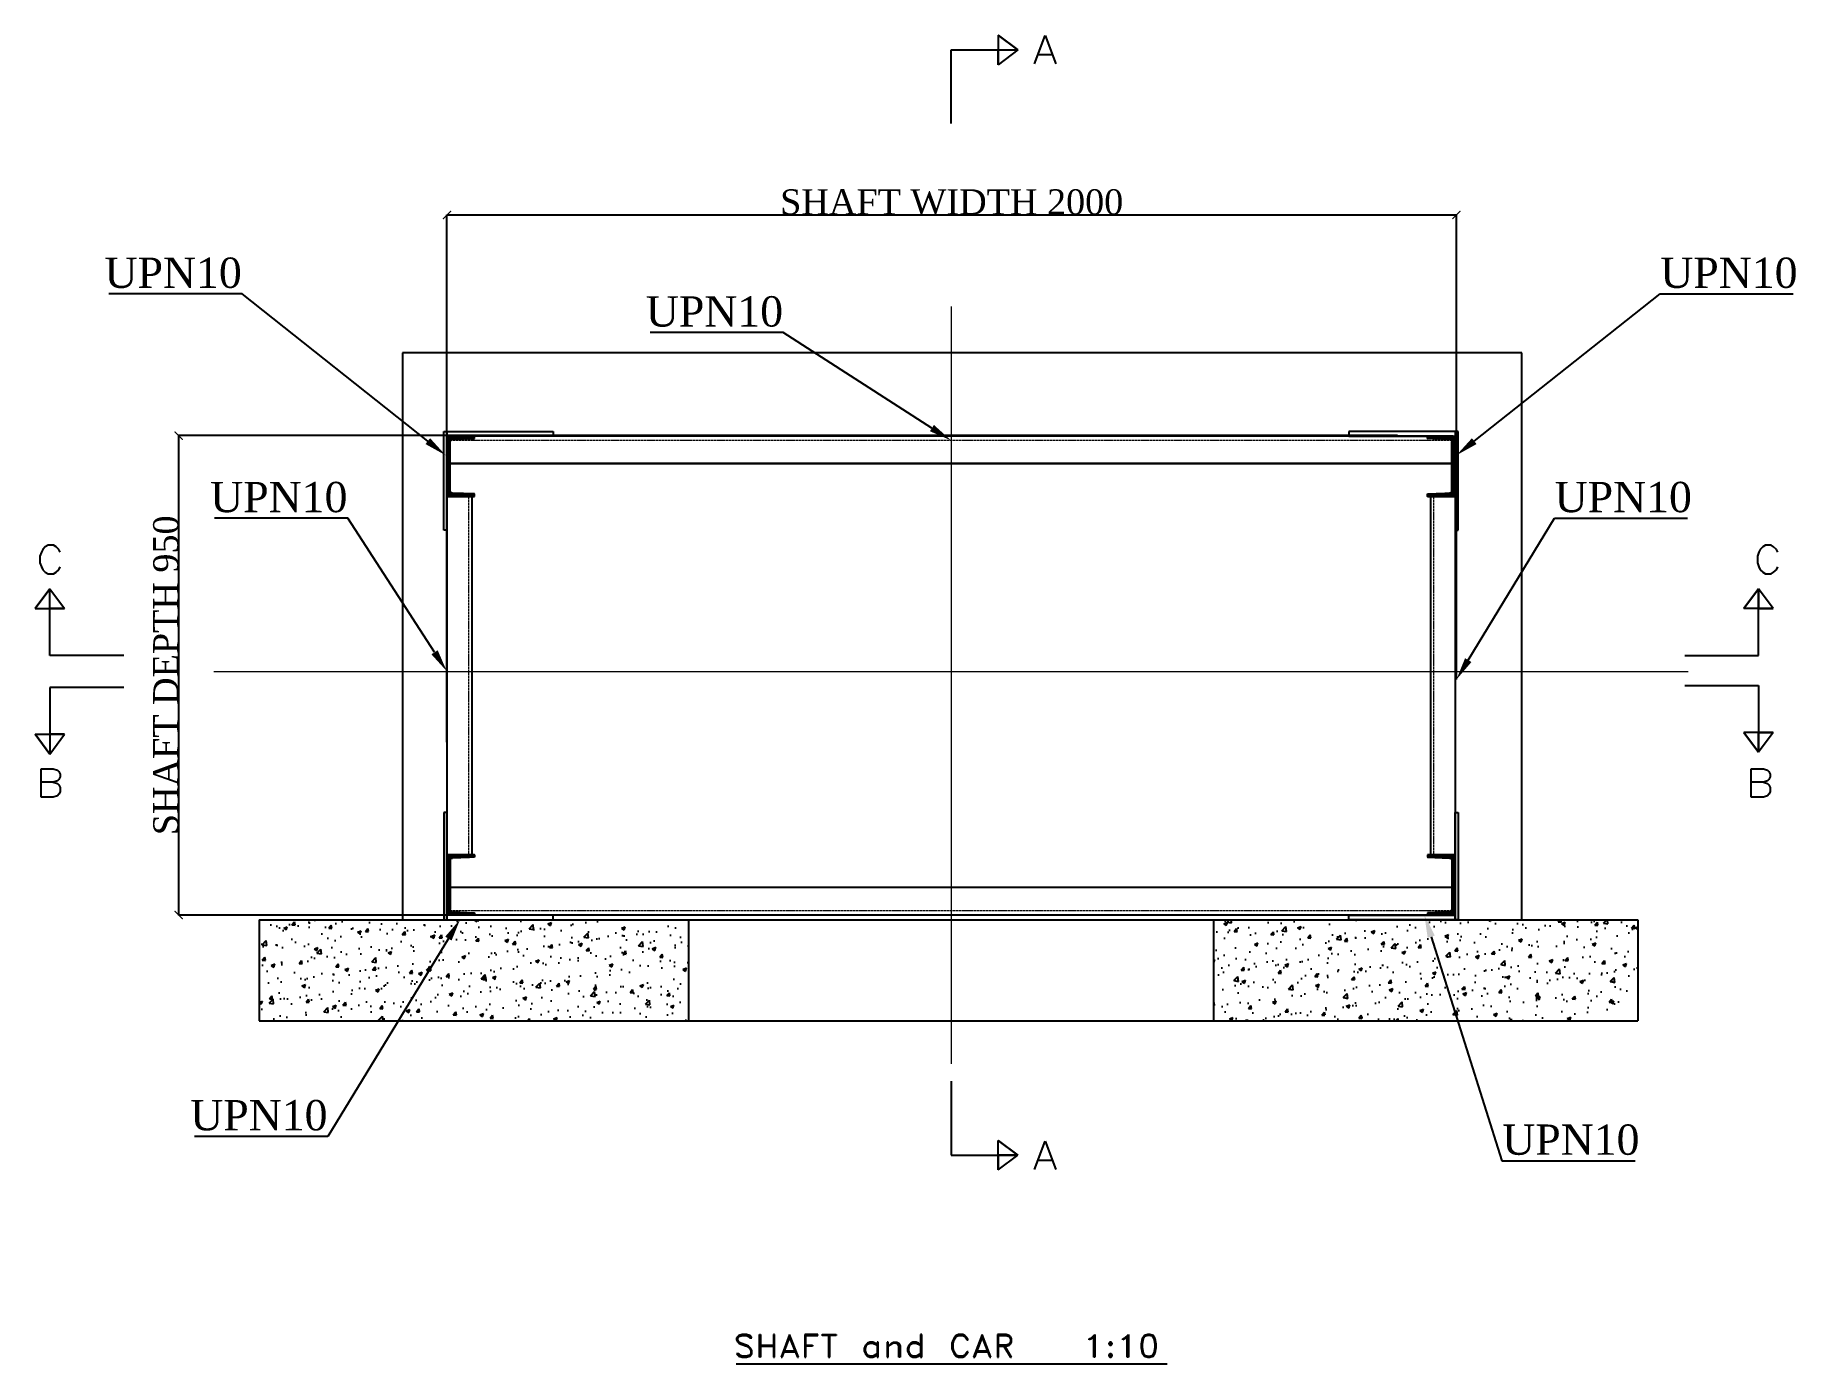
# Model space of a CAD drawing. Header units: millimetres. Extents: x -23396 to 106750, y 116 to 66281.
# Drawn here: x -23396 to -5957, y 39594 to 52757 of the extents above; entities that cross this region are included whole.
import ezdxf
from ezdxf import colors
from ezdxf.entities.mleader import LeaderData, LeaderLine
from ezdxf.math import Vec2, Vec3

# ---------------------------------------------------------------- set-up
doc = ezdxf.new("R2010")
doc.units = ezdxf.units.MM
doc.linetypes.add('ACAD_ISO02W100', pattern=[15, 12, -3])
doc.linetypes.add('CENTER', pattern=[50.8, 31.75, -6.35, 6.35, -6.35])
doc.layers.add('CL', color=2, linetype='CENTER', lineweight=0)
doc.layers.add('DL', color=8, linetype='ACAD_ISO02W100', lineweight=0)
doc.styles.add('Century Gothic$001H0', font='cent.shx')
doc.styles.add('nassar2', font='cent.shx', dxfattribs={"height": 60})
doc.dimstyles.new('Copy of ISO-25', dxfattribs={"dimtxt": 250, "dimasz": 80, "dimexe": 1.25, "dimexo": 0.625, "dimtad": 1, "dimtxsty": 'Century Gothic$001H0', "dimblk": 'ARCHTICK', "dimcen": 2.5, "dimadec": 0, "dimazin": 0, "dimtfac": 1, "dimtmove": 0, "dimatfit": 3, "dimfxl": 1, "dimarcsym": 0})
pattern_1 = [(135, (-1052851.8725, 398104.11566), (-0.44194173824, -0.44194173824), [])]
pattern_2 = [(315, (1024679.67486, -305279.43297), (0.44194173824, 0.44194173824), [])]
pattern_3 = [(50, (-25653.4, 0), (364.3693, -31.8782), [38.1, -419.1]), (355, (-25653.4, 0), (-70.4868, 382.1137), [30.48, -335.2812]), (100.45144, (-25623.02, -2.66), (293.8825, 350.2355), [32.38, -356.1805]), (46.1842, (-25653.4, 101.6), (542.158, -84.0847), [57.15, -628.65]), (96.6356, (-25608.2, 94.6), (474.808, 494.852), [48.57, -534.271]), (351.1842, (-25653.4, 101.6), (474.808, 494.852), [45.72, -502.9195]), (21, (-25602.6, 76.2), (303.2288, -204.5304), [38.1, -419.1]), (326, (-25602.6, 76.2), (123.604, 368.376), [30.48, -335.28]), (71.45144, (-25577.32, 59.16), (426.8328, 163.8455), [32.38, -356.18]), (37.5, (-25653.39, 0), (6.1772, 169.11008), [0, -331.216, 0, -340.36, 0, -336.55]), (7.5, (-25653.39, 0), (133.6393, 200.36115), [0, -194.056, 0, -323.596, 0, -128.27]), (327.5, (-25766.67, 0), (271.1812, -11.4575), [0, -127, 0, -396.24, 0, -525.78]), (317.5, (-25817.47, 0), (296.2584, 50.853), [0, -165.1, 0, -263.144, 0, -373.38])]

msp = doc.modelspace()

# ---------------------------------------------------------------- blocks, each defined once
blk = doc.blocks.new('_ArchTick')
at = {"color": 0, "linetype": 'ByBlock', "const_width": 0.15}
blk.add_lwpolyline([(-0.5, -0.5), (0.5, 0.5)], dxfattribs=at)
blk = doc.blocks.new('*D64')
at = {"color": 0, "lineweight": -2, "transparency": 16777216}
for p, q in [((-9901, 48790), (-21977, 48790)), ((-21975, 44040), (-21975, 48790)), ((-9857, 44040), (-21977, 44040))]:
    blk.add_line(p, q, dxfattribs=at)
at = {"layer": 'Defpoints', "color": 0, "transparency": 16777216}
for p in [(-21975, 48790), (-9900, 48790), (-9856, 44040)]:
    blk.add_point(p, dxfattribs=at)
at = {"color": 0, "lineweight": -2, "transparency": 16777216, "xscale": 80, "yscale": 80, "zscale": 80}
for p, rotation in [((-21975, 48790), 90), ((-21975, 44040), 270)]:
    blk.add_blockref('_ArchTick', p, dxfattribs=dict(at, rotation=rotation))
at = {"color": 0, "transparency": 16777216, "insert": (-22101, 46415), "char_height": 250, "attachment_point": 5, "rotation": 90, "style": 'Century Gothic$001H0'}
blk.add_mtext('SHAFT DEPTH 950', dxfattribs=at)
blk = doc.blocks.new('*D65')
at = {"color": 0, "lineweight": -2, "transparency": 16777216}
for p, q in [((-19318, 45751), (-19318, 50977)), ((-19318, 50976), (-9318, 50976)), ((-9318, 46374), (-9318, 50977))]:
    blk.add_line(p, q, dxfattribs=at)
at = {"layer": 'Defpoints', "color": 0, "transparency": 16777216}
for p in [(-9318, 50976), (-9318, 46373), (-19318, 45751)]:
    blk.add_point(p, dxfattribs=at)
at = {"color": 0, "lineweight": -2, "transparency": 16777216, "xscale": 80, "yscale": 80, "zscale": 80, "rotation": 180}
blk.add_blockref('_ArchTick', (-19318, 50976), dxfattribs=at)
at = {"color": 0, "lineweight": -2, "transparency": 16777216, "xscale": 80, "yscale": 80, "zscale": 80}
blk.add_blockref('_ArchTick', (-9318, 50976), dxfattribs=at)
at = {"color": 0, "transparency": 16777216, "insert": (-14318, 51102), "char_height": 250, "attachment_point": 5, "style": 'Century Gothic$001H0'}
blk.add_mtext('SHAFT WIDTH 2000', dxfattribs=at)

# ---------------------------------------------------------------- dimensions: what is measured, and where the dimension line sits
dim = msp.add_linear_dim(base=(-9318.474, 50976.212), p1=(-19318.479, 45750.731), p2=(-9318.474, 46373.166), text='SHAFT WIDTH 2000', dimstyle='Copy of ISO-25')
dim.commit()
dim.dimension.update_dxf_attribs({"geometry": '*D65', "text_midpoint": (-14318.476, 51101.837)})
dim = msp.add_linear_dim(base=(-21975.315, 48789.741), p1=(-9856.363, 44039.741), p2=(-9900.05, 48789.741), angle=90, text='SHAFT DEPTH 950', dimstyle='Copy of ISO-25')
dim.commit()
dim.dimension.update_dxf_attribs({"geometry": '*D64', "text_midpoint": (-22100.94, 46414.741)})

# ---------------------------------------------------------------- hatches: boundary and pattern name
at = {"linetype": 'Continuous'}
h = msp.add_hatch(dxfattribs=at)
h.set_pattern_fill('ANSI31', color=4, scale=5, angle=90)
h.set_pattern_definition(pattern_1)
h.paths.add_polyline_path([(-19045.429, 48188.056), (-19045.429, 48211.341), (-19261.329, 48219.736), (-19265.579, 48219.736), (-19269.779, 48221.891), (-19274.029, 48224.021), (-19278.279, 48226.156), (-19280.379, 48228.221), (-19282.529, 48232.491), (-19284.579, 48236.686), (-19286.729, 48240.976), (-19286.729, 48245.171), (-19286.729, 48729.891), (-19286.729, 48734.086), (-19284.579, 48738.376), (-19282.529, 48742.571), (-19280.379, 48746.841), (-19278.279, 48748.906), (-19274.029, 48751.041), (-19269.779, 48753.171), (-19261.329, 48753.191), (-19045.429, 48761.656), (-19045.429, 48784.941), (-19318.479, 48784.941), (-19318.479, 48196.456), (-19316.379, 48194.391), (-19316.379, 48192.256), (-19314.229, 48190.121), (-19312.179, 48188.056)])
h = msp.add_hatch(dxfattribs=at)
h.set_pattern_fill('ANSI31', color=4, scale=5, angle=90)
h.set_pattern_definition(pattern_1)
h.paths.add_polyline_path([(-9604.304, 48188.056), (-9604.304, 48211.341), (-9388.404, 48219.736), (-9384.154, 48219.736), (-9379.954, 48221.891), (-9375.704, 48224.021), (-9371.454, 48226.156), (-9369.354, 48228.221), (-9367.204, 48232.491), (-9365.154, 48236.686), (-9363.004, 48240.976), (-9363.004, 48245.171), (-9363.004, 48729.891), (-9363.004, 48734.086), (-9365.154, 48738.376), (-9367.204, 48742.571), (-9369.354, 48746.841), (-9371.454, 48748.906), (-9375.704, 48751.041), (-9379.954, 48753.171), (-9388.404, 48753.191), (-9604.304, 48761.656), (-9604.304, 48784.941), (-9331.254, 48784.941), (-9331.254, 48196.456), (-9333.354, 48194.391), (-9333.354, 48192.256), (-9335.504, 48190.121), (-9337.554, 48188.056)])
h = msp.add_hatch(dxfattribs=at)
h.set_pattern_fill('ANSI31', color=4, scale=5, angle=-90)
h.set_pattern_definition(pattern_2)
h.paths.add_polyline_path([(-19045.429, 44636.626), (-19045.429, 44613.341), (-19261.329, 44604.946), (-19265.579, 44604.946), (-19269.779, 44602.791), (-19274.029, 44600.661), (-19278.279, 44598.526), (-19280.379, 44596.461), (-19282.529, 44592.191), (-19284.579, 44587.996), (-19286.729, 44583.706), (-19286.729, 44579.511), (-19286.729, 44094.791), (-19286.729, 44090.596), (-19284.579, 44086.306), (-19282.529, 44082.111), (-19280.379, 44077.841), (-19278.279, 44075.776), (-19274.029, 44073.641), (-19269.779, 44071.511), (-19261.329, 44071.491), (-19045.429, 44063.026), (-19045.429, 44039.741), (-19318.479, 44039.741), (-19318.479, 44628.226), (-19316.379, 44630.291), (-19316.379, 44632.426), (-19314.229, 44634.561), (-19312.179, 44636.626)])
h = msp.add_hatch(dxfattribs=at)
h.set_pattern_fill('ANSI31', color=4, scale=5, angle=-90)
h.set_pattern_definition(pattern_2)
h.paths.add_polyline_path([(-9604.304, 44636.626), (-9604.304, 44613.341), (-9388.404, 44604.946), (-9384.154, 44604.946), (-9379.954, 44602.791), (-9375.704, 44600.661), (-9371.454, 44598.526), (-9369.354, 44596.461), (-9367.204, 44592.191), (-9365.154, 44587.996), (-9363.004, 44583.706), (-9363.004, 44579.511), (-9363.004, 44094.791), (-9363.004, 44090.596), (-9365.154, 44086.306), (-9367.204, 44082.111), (-9369.354, 44077.841), (-9371.454, 44075.776), (-9375.704, 44073.641), (-9379.954, 44071.511), (-9388.404, 44071.491), (-9604.304, 44063.026), (-9604.304, 44039.741), (-9331.254, 44039.741), (-9331.254, 44628.226), (-9333.354, 44630.291), (-9333.354, 44632.426), (-9335.504, 44634.561), (-9337.554, 44636.626)])
h = msp.add_hatch()
h.set_pattern_fill('AR-CONC', color=4, scale=2)
h.set_pattern_definition(pattern_3)
h.paths.add_polyline_path([(-21179.467, 43993.141), (-21179.467, 42993.141), (-16924.866, 42993.141), (-16924.866, 43993.141)])
h = msp.add_hatch()
h.set_pattern_fill('AR-CONC', color=4, scale=2)
h.set_pattern_definition(pattern_3)
h.paths.add_polyline_path([(-7522.86, 42993.141), (-7522.86, 43993.141), (-11724.866, 43993.141), (-11724.866, 42993.141)])

# ---------------------------------------------------------------- linework, layer by layer
at = {"color": 0}
for p, q in [((-13859.216, 52756.66), (-13859.216, 52610.56)), ((-13662.366, 52610.56), (-13859.216, 52756.66)), ((-13859.216, 52756.66), (-13859.216, 52610.56)), ((-13662.366, 52610.56), (-13859.216, 52756.66)), ((-13859.216, 52756.66), (-13859.216, 52464.51)), ((-13859.216, 52756.66), (-13662.366, 52610.56)), ((-13499.416, 52473.01), (-13393.566, 52752.41)), ((-13393.566, 52752.41), (-13287.766, 52473.01)), ((-14324.866, 51880.31), (-14324.866, 52610.56)), ((-14324.866, 52610.56), (-13662.366, 52610.56)), ((-13859.216, 52610.56), (-13662.366, 52610.56)), ((-13662.366, 52610.56), (-13859.216, 52464.51)), ((-13859.216, 52610.56), (-13662.366, 52610.56)), ((-13662.366, 52610.56), (-13859.216, 52464.51)), ((-13859.216, 52464.51), (-13859.216, 52610.56)), ((-13662.366, 52610.56), (-13859.216, 52464.51)), ((-13859.216, 52610.56), (-13662.366, 52610.56)), ((-13859.216, 52610.56), (-13662.366, 52610.56)), ((-13662.366, 52610.56), (-13859.216, 52464.51)), ((-13859.216, 52610.56), (-13662.366, 52610.56)), ((-13859.216, 52610.56), (-13662.366, 52610.56)), ((-13662.366, 52610.56), (-13859.216, 52464.51)), ((-13859.216, 52464.51), (-13859.216, 52610.56)), ((-13662.366, 52610.56), (-13859.216, 52464.51)), ((-13459.166, 52566.16), (-13327.916, 52566.16)), ((-19756.629, 49610.481), (-19756.629, 43993.141)), ((-8670.774, 49610.481), (-19756.629, 49610.481)), ((-8670.774, 43993.141), (-8670.774, 49610.481)), ((-19348.109, 48831.541), (-18266.564, 48831.541)), ((-19348.109, 47852.704), (-19348.109, 48831.541)), ((-19318.479, 48831.541), (-19318.479, 48218.941)), ((-18266.564, 48831.541), (-18266.564, 48784.941)), ((-9301.624, 48831.541), (-10383.169, 48831.541)), ((-10383.169, 48831.541), (-10383.169, 48784.941)), ((-9331.254, 48831.541), (-9331.254, 48218.941)), ((-9301.624, 47852.704), (-9301.624, 48831.541)), ((-19045.429, 48784.941), (-19318.479, 48784.941)), ((-19045.429, 48784.941), (-19318.479, 48784.941)), ((-19318.479, 48761.656), (-19318.479, 48784.941)), ((-19045.429, 48784.941), (-19318.479, 48784.941)), ((-19318.479, 48784.941), (-19318.479, 48188.056)), ((-19318.479, 48784.941), (-19318.479, 48188.056)), ((-19318.479, 48188.056), (-19318.479, 48784.941)), ((-19318.479, 48784.941), (-19318.479, 48188.056)), ((-18266.564, 48784.941), (-19318.479, 48784.941)), ((-19318.479, 48753.191), (-19318.479, 48761.656)), ((-19318.479, 48753.191), (-19318.479, 43993.141)), ((-19318.479, 48751.056), (-19318.479, 48753.191)), ((-19318.479, 48748.901), (-19318.479, 48751.056)), ((-19318.479, 48744.706), (-19318.479, 48748.901)), ((-19318.479, 48740.506), (-19318.479, 48744.706)), ((-19318.479, 48738.371), (-19318.479, 48740.506)), ((-19318.479, 48734.106), (-19318.479, 48738.371)), ((-19318.479, 48729.891), (-19318.479, 48734.106)), ((-19318.479, 48245.171), (-19318.479, 48729.891)), ((-9352.374, 48784.941), (-19288.864, 48784.941)), ((-19284.579, 48738.376), (-19286.729, 48734.086)), ((-19284.579, 48738.376), (-19286.729, 48734.086)), ((-19286.729, 48734.086), (-19286.729, 48729.891)), ((-19286.729, 48734.086), (-19286.729, 48729.891)), ((-19286.729, 48245.171), (-19286.729, 48729.891)), ((-19286.729, 48245.171), (-19286.729, 48729.891)), ((-19286.729, 48245.171), (-19286.729, 48729.891)), ((-19282.529, 48742.571), (-19284.579, 48738.376)), ((-19282.529, 48742.571), (-19284.579, 48738.376)), ((-19280.379, 48746.841), (-19282.529, 48742.571)), ((-19280.379, 48746.841), (-19282.529, 48742.571)), ((-19278.279, 48748.906), (-19280.379, 48746.841)), ((-19278.279, 48748.906), (-19280.379, 48746.841)), ((-19274.029, 48751.041), (-19278.279, 48748.906)), ((-19274.029, 48751.041), (-19278.279, 48748.906)), ((-19269.779, 48753.171), (-19274.029, 48751.041)), ((-19269.779, 48753.171), (-19274.029, 48751.041)), ((-19261.329, 48753.191), (-19269.779, 48753.171)), ((-19261.329, 48753.191), (-19045.429, 48761.656)), ((-19261.329, 48753.191), (-19045.429, 48761.656)), ((-19261.329, 48753.191), (-19045.429, 48761.656)), ((-19045.429, 48761.656), (-19045.429, 48784.941)), ((-19045.429, 48761.656), (-19045.429, 48784.941)), ((-19045.429, 48761.656), (-19045.429, 48784.941)), ((-10383.169, 48784.941), (-9331.254, 48784.941)), ((-9604.304, 48784.941), (-9331.254, 48784.941)), ((-9604.304, 48761.656), (-9604.304, 48784.941)), ((-9604.304, 48784.941), (-9331.254, 48784.941)), ((-9604.304, 48761.656), (-9604.304, 48784.941)), ((-9604.304, 48784.941), (-9331.254, 48784.941)), ((-9604.304, 48761.656), (-9604.304, 48784.941)), ((-9388.404, 48753.191), (-9604.304, 48761.656)), ((-9388.404, 48753.191), (-9604.304, 48761.656)), ((-9388.404, 48753.191), (-9604.304, 48761.656)), ((-9388.404, 48753.191), (-9379.954, 48753.171)), ((-9379.954, 48753.171), (-9375.704, 48751.041)), ((-9379.954, 48753.171), (-9375.704, 48751.041)), ((-9375.704, 48751.041), (-9371.454, 48748.906)), ((-9375.704, 48751.041), (-9371.454, 48748.906)), ((-9371.454, 48748.906), (-9369.354, 48746.841)), ((-9371.454, 48748.906), (-9369.354, 48746.841)), ((-9369.354, 48746.841), (-9367.204, 48742.571)), ((-9369.354, 48746.841), (-9367.204, 48742.571)), ((-9367.204, 48742.571), (-9365.154, 48738.376)), ((-9367.204, 48742.571), (-9365.154, 48738.376)), ((-9365.154, 48738.376), (-9363.004, 48734.086)), ((-9365.154, 48738.376), (-9363.004, 48734.086)), ((-9363.004, 48734.086), (-9363.004, 48729.891)), ((-9363.004, 48734.086), (-9363.004, 48729.891)), ((-9363.004, 48245.171), (-9363.004, 48729.891)), ((-9363.004, 48245.171), (-9363.004, 48729.891)), ((-9363.004, 48245.171), (-9363.004, 48729.891)), ((-9331.254, 48761.656), (-9331.254, 48784.941)), ((-9331.254, 48784.941), (-9331.254, 48188.056)), ((-9331.254, 48784.941), (-9331.254, 48188.056)), ((-9331.254, 48188.056), (-9331.254, 48784.941)), ((-9331.254, 48784.941), (-9331.254, 48188.056)), ((-9331.254, 48753.191), (-9331.254, 48761.656)), ((-9331.254, 48753.191), (-9331.254, 43993.141)), ((-9331.254, 48751.056), (-9331.254, 48753.191)), ((-9331.254, 48748.901), (-9331.254, 48751.056)), ((-9331.254, 48744.706), (-9331.254, 48748.901)), ((-9331.254, 48740.506), (-9331.254, 48744.706)), ((-9331.254, 48738.371), (-9331.254, 48740.506)), ((-9331.254, 48734.106), (-9331.254, 48738.371)), ((-9331.254, 48729.891), (-9331.254, 48734.106)), ((-9331.254, 48245.171), (-9331.254, 48729.891)), ((-19286.729, 48511.891), (-9356.669, 48511.891)), ((-9363.004, 48511.891), (-19286.729, 48511.891)), ((-19318.479, 48240.976), (-19318.479, 48245.171)), ((-19318.479, 48236.686), (-19318.479, 48240.976)), ((-19318.479, 48232.491), (-19318.479, 48236.686)), ((-19318.479, 48188.056), (-19318.479, 48234.656)), ((-19318.479, 48228.221), (-19318.479, 48232.491)), ((-19318.479, 48226.156), (-19318.479, 48228.221)), ((-19318.479, 48224.021), (-19318.479, 48226.156)), ((-19318.479, 48221.891), (-19318.479, 48224.021)), ((-19318.479, 48219.736), (-19318.479, 48221.891)), ((-19318.479, 48211.341), (-19318.479, 48219.736)), ((-19318.479, 48196.456), (-19318.479, 48211.341)), ((-19316.379, 48194.391), (-19318.479, 48196.456)), ((-19318.479, 48188.056), (-19045.429, 48188.056)), ((-19316.379, 48192.256), (-19316.379, 48194.391)), ((-19316.379, 48192.256), (-19316.379, 48194.391)), ((-19314.229, 48190.121), (-19316.379, 48192.256)), ((-19314.229, 48190.121), (-19316.379, 48192.256)), ((-19312.179, 48188.056), (-19314.229, 48190.121)), ((-19312.179, 48188.056), (-19314.229, 48190.121)), ((-19045.429, 48188.056), (-19312.179, 48188.056)), ((-19045.429, 48188.056), (-19312.179, 48188.056)), ((-19312.179, 48188.056), (-19045.429, 48188.056)), ((-19312.179, 48188.056), (-19045.429, 48188.056)), ((-19045.429, 48188.056), (-19312.179, 48188.056)), ((-19045.429, 48188.056), (-19312.179, 48188.056)), ((-19312.179, 48188.056), (-19045.429, 48188.056)), ((-19312.179, 48188.056), (-19045.429, 48188.056)), ((-19045.429, 48188.056), (-19312.179, 48188.056)), ((-19045.429, 48188.056), (-19312.179, 48188.056)), ((-19312.179, 48188.056), (-19045.429, 48188.056)), ((-19312.179, 48188.056), (-19045.429, 48188.056)), ((-19045.429, 48188.056), (-19312.179, 48188.056)), ((-19312.179, 48188.056), (-19045.429, 48188.056)), ((-19312.179, 48188.056), (-19045.429, 48188.056)), ((-19310.029, 48188.056), (-19312.179, 48188.056)), ((-19045.429, 48188.056), (-19310.029, 48188.056)), ((-19045.429, 48188.056), (-19310.029, 48188.056)), ((-19286.729, 48240.976), (-19286.729, 48245.171)), ((-19286.729, 48240.976), (-19286.729, 48245.171)), ((-19284.579, 48236.686), (-19286.729, 48240.976)), ((-19284.579, 48236.686), (-19286.729, 48240.976)), ((-19282.529, 48232.491), (-19284.579, 48236.686)), ((-19282.529, 48232.491), (-19284.579, 48236.686)), ((-19280.379, 48228.221), (-19282.529, 48232.491)), ((-19280.379, 48228.221), (-19282.529, 48232.491)), ((-19278.279, 48226.156), (-19280.379, 48228.221)), ((-19278.279, 48226.156), (-19280.379, 48228.221)), ((-19274.029, 48224.021), (-19278.279, 48226.156)), ((-19274.029, 48224.021), (-19278.279, 48226.156)), ((-19269.779, 48221.891), (-19274.029, 48224.021)), ((-19269.779, 48221.891), (-19274.029, 48224.021)), ((-19265.579, 48219.736), (-19269.779, 48221.891)), ((-19265.579, 48219.736), (-19269.779, 48221.891)), ((-19265.579, 48219.736), (-19261.329, 48219.736)), ((-19261.329, 48219.736), (-19261.329, 48219.736)), ((-19261.329, 48219.736), (-19261.329, 48219.736)), ((-19045.429, 48211.341), (-19261.329, 48219.736)), ((-19045.429, 48211.341), (-19261.329, 48219.736)), ((-19045.429, 48211.341), (-19261.329, 48219.736)), ((-19072.909, 48212.41), (-19072.909, 44612.273)), ((-19045.429, 48196.456), (-19045.429, 48211.341)), ((-19045.429, 48196.456), (-19045.429, 48211.341)), ((-19045.429, 48188.056), (-19045.429, 48211.341)), ((-19045.429, 48194.391), (-19045.429, 48196.456)), ((-19045.429, 48194.391), (-19045.429, 48196.456)), ((-19045.429, 48192.256), (-19045.429, 48194.391)), ((-19045.429, 48192.256), (-19045.429, 48194.391)), ((-19045.429, 48192.256), (-19045.429, 48192.256)), ((-19045.429, 48192.256), (-19045.429, 48192.256)), ((-19045.429, 48190.121), (-19045.429, 48192.256)), ((-19045.429, 48190.121), (-19045.429, 48192.256)), ((-19045.429, 48190.121), (-19045.429, 48190.121)), ((-19045.429, 48190.121), (-19045.429, 48190.121)), ((-19045.429, 48188.056), (-19045.429, 48190.121)), ((-19045.429, 48188.056), (-19045.429, 48190.121)), ((-19045.429, 48188.056), (-19045.429, 48188.056)), ((-19045.429, 48188.056), (-19045.429, 48188.056)), ((-9604.304, 48211.341), (-9388.404, 48219.736)), ((-9604.304, 48211.341), (-9388.404, 48219.736)), ((-9604.304, 48211.341), (-9388.404, 48219.736)), ((-9604.304, 48196.456), (-9604.304, 48211.341)), ((-9604.304, 48196.456), (-9604.304, 48211.341)), ((-9604.304, 48188.056), (-9604.304, 48211.341)), ((-9604.304, 48194.391), (-9604.304, 48196.456)), ((-9604.304, 48194.391), (-9604.304, 48196.456)), ((-9604.304, 48192.256), (-9604.304, 48194.391)), ((-9604.304, 48192.256), (-9604.304, 48194.391)), ((-9604.304, 48192.256), (-9604.304, 48192.256)), ((-9604.304, 48192.256), (-9604.304, 48192.256)), ((-9604.304, 48190.121), (-9604.304, 48192.256)), ((-9604.304, 48190.121), (-9604.304, 48192.256)), ((-9604.304, 48190.121), (-9604.304, 48190.121)), ((-9604.304, 48190.121), (-9604.304, 48190.121)), ((-9604.304, 48188.056), (-9604.304, 48190.121)), ((-9604.304, 48188.056), (-9604.304, 48190.121)), ((-9604.304, 48188.056), (-9337.554, 48188.056)), ((-9604.304, 48188.056), (-9337.554, 48188.056)), ((-9337.554, 48188.056), (-9604.304, 48188.056)), ((-9337.554, 48188.056), (-9604.304, 48188.056)), ((-9604.304, 48188.056), (-9604.304, 48188.056)), ((-9604.304, 48188.056), (-9337.554, 48188.056)), ((-9604.304, 48188.056), (-9337.554, 48188.056)), ((-9337.554, 48188.056), (-9604.304, 48188.056)), ((-9337.554, 48188.056), (-9604.304, 48188.056)), ((-9604.304, 48188.056), (-9604.304, 48188.056)), ((-9604.304, 48188.056), (-9337.554, 48188.056)), ((-9604.304, 48188.056), (-9337.554, 48188.056)), ((-9337.554, 48188.056), (-9604.304, 48188.056)), ((-9337.554, 48188.056), (-9604.304, 48188.056)), ((-9604.304, 48188.056), (-9339.704, 48188.056)), ((-9604.304, 48188.056), (-9337.554, 48188.056)), ((-9337.554, 48188.056), (-9604.304, 48188.056)), ((-9337.554, 48188.056), (-9604.304, 48188.056)), ((-9604.304, 48188.056), (-9339.704, 48188.056)), ((-9331.254, 48188.056), (-9604.304, 48188.056)), ((-9576.824, 48212.41), (-9576.824, 44612.273)), ((-9388.404, 48219.736), (-9388.404, 48219.736)), ((-9388.404, 48219.736), (-9388.404, 48219.736)), ((-9384.154, 48219.736), (-9388.404, 48219.736)), ((-9384.154, 48219.736), (-9379.954, 48221.891)), ((-9384.154, 48219.736), (-9379.954, 48221.891)), ((-9379.954, 48221.891), (-9375.704, 48224.021)), ((-9379.954, 48221.891), (-9375.704, 48224.021)), ((-9375.704, 48224.021), (-9371.454, 48226.156)), ((-9375.704, 48224.021), (-9371.454, 48226.156)), ((-9371.454, 48226.156), (-9369.354, 48228.221)), ((-9371.454, 48226.156), (-9369.354, 48228.221)), ((-9369.354, 48228.221), (-9367.204, 48232.491)), ((-9369.354, 48228.221), (-9367.204, 48232.491)), ((-9367.204, 48232.491), (-9365.154, 48236.686)), ((-9367.204, 48232.491), (-9365.154, 48236.686)), ((-9365.154, 48236.686), (-9363.004, 48240.976)), ((-9365.154, 48236.686), (-9363.004, 48240.976)), ((-9363.004, 48240.976), (-9363.004, 48245.171)), ((-9363.004, 48240.976), (-9363.004, 48245.171)), ((-9339.704, 48188.056), (-9337.554, 48188.056)), ((-9337.554, 48188.056), (-9335.504, 48190.121)), ((-9337.554, 48188.056), (-9335.504, 48190.121)), ((-9335.504, 48190.121), (-9333.354, 48192.256)), ((-9335.504, 48190.121), (-9333.354, 48192.256)), ((-9333.354, 48194.391), (-9331.254, 48196.456)), ((-9333.354, 48192.256), (-9333.354, 48194.391)), ((-9333.354, 48192.256), (-9333.354, 48194.391)), ((-9331.254, 48240.976), (-9331.254, 48245.171)), ((-9331.254, 48236.686), (-9331.254, 48240.976)), ((-9331.254, 48232.491), (-9331.254, 48236.686)), ((-9331.254, 48188.056), (-9331.254, 48234.656)), ((-9331.254, 48228.221), (-9331.254, 48232.491)), ((-9331.254, 48226.156), (-9331.254, 48228.221)), ((-9331.254, 48224.021), (-9331.254, 48226.156)), ((-9331.254, 48221.891), (-9331.254, 48224.021)), ((-9331.254, 48219.736), (-9331.254, 48221.891)), ((-9331.254, 48211.341), (-9331.254, 48219.736)), ((-9331.254, 48196.456), (-9331.254, 48211.341)), ((-19318.479, 47852.704), (-19348.109, 47852.704)), ((-9331.254, 47852.704), (-9301.624, 47852.704)), ((-23334.938, 47635.093), (-23349.753, 47594.843)), ((-23322.253, 47662.593), (-23334.938, 47635.093)), ((-23296.838, 47688.043), (-23322.253, 47662.593)), ((-23269.338, 47702.843), (-23296.838, 47688.043)), ((-23216.423, 47702.843), (-23269.338, 47702.843)), ((-23188.938, 47688.043), (-23216.423, 47702.843)), ((-23163.503, 47662.593), (-23188.938, 47688.043)), ((-23148.688, 47635.093), (-23163.503, 47662.593)), ((-6322.965, 47635.093), (-6335.665, 47594.843)), ((-6310.265, 47662.593), (-6322.965, 47635.093)), ((-6282.765, 47688.043), (-6310.265, 47662.593)), ((-6257.365, 47702.843), (-6282.765, 47688.043)), ((-6202.315, 47702.843), (-6257.365, 47702.843)), ((-6176.915, 47688.043), (-6202.315, 47702.843)), ((-6149.415, 47662.593), (-6176.915, 47688.043)), ((-6136.715, 47635.093), (-6149.415, 47662.593)), ((-23349.753, 47594.843), (-23349.753, 47529.293)), ((-23349.753, 47529.293), (-23334.938, 47489.043)), ((-23334.938, 47489.043), (-23322.253, 47461.543)), ((-23322.253, 47461.543), (-23296.838, 47436.093)), ((-23296.838, 47436.093), (-23269.338, 47421.293)), ((-23216.423, 47421.293), (-23188.938, 47436.093)), ((-23188.938, 47436.093), (-23163.503, 47461.543)), ((-23163.503, 47461.543), (-23148.688, 47489.043)), ((-6335.665, 47594.843), (-6335.665, 47529.293)), ((-6335.665, 47529.293), (-6322.965, 47489.043)), ((-6322.965, 47489.043), (-6310.265, 47461.543)), ((-6310.265, 47461.543), (-6282.765, 47436.093)), ((-6282.765, 47436.093), (-6257.365, 47421.293)), ((-6202.315, 47421.293), (-6176.915, 47436.093)), ((-6176.915, 47436.093), (-6149.415, 47461.543)), ((-6149.415, 47461.543), (-6136.715, 47489.043)), ((-23252.304, 47273.143), (-23396.234, 47076.293)), ((-23252.304, 47273.143), (-23396.234, 47076.293)), ((-23396.234, 47076.293), (-23252.304, 47273.143)), ((-23269.338, 47421.293), (-23216.423, 47421.293)), ((-23252.304, 47076.293), (-23252.304, 47273.143)), ((-23252.304, 47273.143), (-23106.304, 47076.293)), ((-23252.304, 47076.293), (-23252.304, 47273.143)), ((-23252.304, 47076.293), (-23252.304, 47273.143)), ((-23252.304, 47273.143), (-23106.304, 47076.293)), ((-23252.304, 47076.293), (-23252.304, 47273.143)), ((-23252.304, 46612.743), (-23252.304, 47273.143)), ((-23252.304, 47273.143), (-23106.304, 47076.293)), ((-6473.265, 47076.293), (-6327.215, 47273.143)), ((-6327.215, 47273.143), (-6473.265, 47076.293)), ((-6181.165, 47076.293), (-6327.215, 47273.143)), ((-6327.215, 47273.143), (-6327.215, 47076.293)), ((-6327.215, 47273.143), (-6327.215, 47076.293)), ((-6181.165, 47076.293), (-6327.215, 47273.143)), ((-6327.215, 47273.143), (-6327.215, 47076.293)), ((-6327.215, 47273.143), (-6327.215, 47076.293)), ((-6327.215, 46612.743), (-6327.215, 47273.143)), ((-6181.165, 47076.293), (-6327.215, 47273.143)), ((-6257.365, 47421.293), (-6202.315, 47421.293)), ((-23396.234, 47076.293), (-23252.304, 47076.293)), ((-23396.234, 47076.293), (-23106.304, 47076.293)), ((-23106.304, 47076.293), (-23252.304, 47076.293)), ((-23106.304, 47076.293), (-23252.304, 47076.293)), ((-6327.215, 47076.293), (-6473.265, 47076.293)), ((-6327.215, 47076.293), (-6473.265, 47076.293)), ((-6181.165, 47076.293), (-6473.265, 47076.293)), ((-6327.215, 47076.293), (-6181.165, 47076.293)), ((-6327.215, 47076.293), (-6181.165, 47076.293)), ((-22519.954, 46612.743), (-23252.304, 46612.743)), ((-7057.465, 46612.743), (-6327.215, 46612.743)), ((-22519.954, 46295.653), (-23252.304, 46295.653)), ((-23252.304, 46295.653), (-23252.304, 45635.253)), ((-7057.465, 46312.743), (-6327.215, 46312.743)), ((-6327.215, 46312.743), (-6327.215, 45652.343)), ((-23252.304, 45635.253), (-23396.234, 45832.103)), ((-23252.304, 45635.253), (-23396.234, 45832.103)), ((-23396.234, 45832.103), (-23252.304, 45832.103)), ((-23396.234, 45832.103), (-23106.304, 45832.103)), ((-23396.234, 45832.103), (-23252.304, 45635.253)), ((-23106.304, 45832.103), (-23252.304, 45832.103)), ((-23252.304, 45832.103), (-23252.304, 45635.253)), ((-23252.304, 45635.253), (-23106.304, 45832.103)), ((-23252.304, 45832.103), (-23252.304, 45635.253)), ((-23106.304, 45832.103), (-23252.304, 45832.103)), ((-23252.304, 45832.103), (-23252.304, 45635.253)), ((-23252.304, 45635.253), (-23106.304, 45832.103)), ((-23252.304, 45832.103), (-23252.304, 45635.253)), ((-23252.304, 45635.253), (-23106.304, 45832.103)), ((-6327.215, 45849.193), (-6473.265, 45849.193)), ((-6327.215, 45849.193), (-6473.265, 45849.193)), ((-6473.265, 45849.193), (-6327.215, 45652.343)), ((-6181.165, 45849.193), (-6473.265, 45849.193)), ((-6327.215, 45652.343), (-6473.265, 45849.193)), ((-6181.165, 45849.193), (-6327.215, 45652.343)), ((-6327.215, 45652.343), (-6327.215, 45849.193)), ((-6327.215, 45849.193), (-6181.165, 45849.193)), ((-6327.215, 45652.343), (-6327.215, 45849.193)), ((-6181.165, 45849.193), (-6327.215, 45652.343)), ((-6327.215, 45652.343), (-6327.215, 45849.193)), ((-6327.215, 45849.193), (-6181.165, 45849.193)), ((-6327.215, 45652.343), (-6327.215, 45849.193)), ((-6181.165, 45849.193), (-6327.215, 45652.343)), ((-23337.372, 45209.206), (-23337.372, 45488.606)), ((-23337.372, 45488.606), (-23216.772, 45488.606)), ((-23216.772, 45355.256), (-23337.372, 45355.256)), ((-23216.772, 45488.606), (-23176.522, 45475.906)), ((-23176.522, 45370.056), (-23216.772, 45355.256)), ((-23216.772, 45355.256), (-23176.522, 45342.506)), ((-23176.522, 45475.906), (-23163.822, 45463.156)), ((-23163.822, 45382.756), (-23176.522, 45370.056)), ((-23176.522, 45342.506), (-23163.822, 45329.856)), ((-23163.822, 45463.156), (-23149.022, 45435.656)), ((-23149.022, 45408.156), (-23163.822, 45382.756)), ((-23149.022, 45435.656), (-23149.022, 45408.156)), ((-6399.125, 45209.206), (-6399.125, 45488.606)), ((-6399.125, 45488.606), (-6278.525, 45488.606)), ((-6278.525, 45355.256), (-6399.125, 45355.256)), ((-6278.525, 45488.606), (-6238.275, 45475.906)), ((-6238.275, 45370.056), (-6278.525, 45355.256)), ((-6278.525, 45355.256), (-6238.275, 45342.506)), ((-6238.275, 45475.906), (-6225.575, 45463.156)), ((-6225.575, 45382.756), (-6238.275, 45370.056)), ((-6238.275, 45342.506), (-6225.575, 45329.856)), ((-6225.575, 45463.156), (-6210.775, 45435.656)), ((-6210.775, 45408.156), (-6225.575, 45382.756)), ((-6210.775, 45435.656), (-6210.775, 45408.156)), ((-23163.822, 45236.656), (-23176.522, 45221.856)), ((-23163.822, 45329.856), (-23149.022, 45302.356)), ((-23149.022, 45262.106), (-23163.822, 45236.656)), ((-23149.022, 45302.356), (-23149.022, 45262.106)), ((-6278.525, 45209.206), (-6399.125, 45209.206)), ((-6238.275, 45221.856), (-6278.525, 45209.206)), ((-6225.575, 45236.656), (-6238.275, 45221.856)), ((-6225.575, 45329.856), (-6210.775, 45302.356)), ((-6210.775, 45262.106), (-6225.575, 45236.656)), ((-6210.775, 45302.356), (-6210.775, 45262.106)), ((-19318.479, 45055.691), (-19348.109, 45055.691)), ((-19348.109, 45055.691), (-19348.109, 43993.141)), ((-19318.479, 43993.141), (-19318.479, 45055.691)), ((-9331.254, 43993.141), (-9331.254, 45055.691)), ((-9331.254, 45055.691), (-9301.624, 45055.691)), ((-9301.624, 45055.691), (-9301.624, 43993.141)), ((-19318.479, 44636.626), (-19045.429, 44636.626)), ((-19318.479, 44039.741), (-19318.479, 44636.626)), ((-19318.479, 44039.741), (-19318.479, 44636.626)), ((-19318.479, 44636.626), (-19318.479, 44039.741)), ((-19318.479, 44039.741), (-19318.479, 44636.626)), ((-19316.379, 44630.291), (-19318.479, 44628.226)), ((-19318.479, 44628.226), (-19318.479, 44613.341)), ((-19318.479, 44613.341), (-19318.479, 44604.946)), ((-19318.479, 44604.946), (-19318.479, 44602.791)), ((-19318.479, 44602.791), (-19318.479, 44600.661)), ((-19318.479, 44600.661), (-19318.479, 44598.526)), ((-19318.479, 44598.526), (-19318.479, 44596.461)), ((-19318.479, 44596.461), (-19318.479, 44592.191)), ((-19318.479, 44592.191), (-19318.479, 44587.996)), ((-19318.479, 44587.996), (-19318.479, 44583.706)), ((-19318.479, 44583.706), (-19318.479, 44579.511)), ((-19318.479, 44579.511), (-19318.479, 44094.791)), ((-19314.229, 44634.561), (-19316.379, 44632.426)), ((-19314.229, 44634.561), (-19316.379, 44632.426)), ((-19316.379, 44632.426), (-19316.379, 44630.291)), ((-19316.379, 44632.426), (-19316.379, 44630.291)), ((-19312.179, 44636.626), (-19314.229, 44634.561)), ((-19312.179, 44636.626), (-19314.229, 44634.561)), ((-19045.429, 44636.626), (-19312.179, 44636.626)), ((-19045.429, 44636.626), (-19312.179, 44636.626)), ((-19312.179, 44636.626), (-19045.429, 44636.626)), ((-19312.179, 44636.626), (-19045.429, 44636.626)), ((-19045.429, 44636.626), (-19312.179, 44636.626)), ((-19045.429, 44636.626), (-19312.179, 44636.626)), ((-19312.179, 44636.626), (-19045.429, 44636.626)), ((-19312.179, 44636.626), (-19045.429, 44636.626)), ((-19045.429, 44636.626), (-19312.179, 44636.626)), ((-19045.429, 44636.626), (-19312.179, 44636.626)), ((-19312.179, 44636.626), (-19045.429, 44636.626)), ((-19312.179, 44636.626), (-19045.429, 44636.626)), ((-19045.429, 44636.626), (-19312.179, 44636.626)), ((-19312.179, 44636.626), (-19045.429, 44636.626)), ((-19312.179, 44636.626), (-19045.429, 44636.626)), ((-19310.029, 44636.626), (-19312.179, 44636.626)), ((-19045.429, 44636.626), (-19310.029, 44636.626)), ((-19045.429, 44636.626), (-19310.029, 44636.626)), ((-19284.579, 44587.996), (-19286.729, 44583.706)), ((-19284.579, 44587.996), (-19286.729, 44583.706)), ((-19286.729, 44583.706), (-19286.729, 44579.511)), ((-19286.729, 44583.706), (-19286.729, 44579.511)), ((-19286.729, 44579.511), (-19286.729, 44094.791)), ((-19286.729, 44579.511), (-19286.729, 44094.791)), ((-19286.729, 44579.511), (-19286.729, 44094.791)), ((-19282.529, 44592.191), (-19284.579, 44587.996)), ((-19282.529, 44592.191), (-19284.579, 44587.996)), ((-19280.379, 44596.461), (-19282.529, 44592.191)), ((-19280.379, 44596.461), (-19282.529, 44592.191)), ((-19278.279, 44598.526), (-19280.379, 44596.461)), ((-19278.279, 44598.526), (-19280.379, 44596.461)), ((-19274.029, 44600.661), (-19278.279, 44598.526)), ((-19274.029, 44600.661), (-19278.279, 44598.526)), ((-19269.779, 44602.791), (-19274.029, 44600.661)), ((-19269.779, 44602.791), (-19274.029, 44600.661)), ((-19265.579, 44604.946), (-19269.779, 44602.791)), ((-19265.579, 44604.946), (-19269.779, 44602.791)), ((-19265.579, 44604.946), (-19261.329, 44604.946)), ((-19045.429, 44613.341), (-19261.329, 44604.946)), ((-19045.429, 44613.341), (-19261.329, 44604.946)), ((-19045.429, 44613.341), (-19261.329, 44604.946)), ((-19261.329, 44604.946), (-19261.329, 44604.946)), ((-19261.329, 44604.946), (-19261.329, 44604.946)), ((-19045.429, 44636.626), (-19045.429, 44634.561)), ((-19045.429, 44636.626), (-19045.429, 44636.626)), ((-19045.429, 44636.626), (-19045.429, 44634.561)), ((-19045.429, 44636.626), (-19045.429, 44636.626)), ((-19045.429, 44636.626), (-19045.429, 44613.341)), ((-19045.429, 44634.561), (-19045.429, 44632.426)), ((-19045.429, 44634.561), (-19045.429, 44634.561)), ((-19045.429, 44634.561), (-19045.429, 44632.426)), ((-19045.429, 44634.561), (-19045.429, 44634.561)), ((-19045.429, 44632.426), (-19045.429, 44630.291)), ((-19045.429, 44632.426), (-19045.429, 44632.426)), ((-19045.429, 44632.426), (-19045.429, 44630.291)), ((-19045.429, 44632.426), (-19045.429, 44632.426)), ((-19045.429, 44630.291), (-19045.429, 44628.226)), ((-19045.429, 44630.291), (-19045.429, 44628.226)), ((-19045.429, 44628.226), (-19045.429, 44613.341)), ((-19045.429, 44628.226), (-19045.429, 44613.341)), ((-9604.304, 44636.626), (-9604.304, 44634.561)), ((-9604.304, 44636.626), (-9337.554, 44636.626)), ((-9604.304, 44636.626), (-9337.554, 44636.626)), ((-9337.554, 44636.626), (-9604.304, 44636.626)), ((-9337.554, 44636.626), (-9604.304, 44636.626)), ((-9604.304, 44636.626), (-9604.304, 44636.626)), ((-9604.304, 44636.626), (-9604.304, 44634.561)), ((-9604.304, 44636.626), (-9337.554, 44636.626)), ((-9604.304, 44636.626), (-9337.554, 44636.626)), ((-9337.554, 44636.626), (-9604.304, 44636.626)), ((-9337.554, 44636.626), (-9604.304, 44636.626)), ((-9604.304, 44636.626), (-9604.304, 44636.626)), ((-9604.304, 44636.626), (-9337.554, 44636.626)), ((-9604.304, 44636.626), (-9337.554, 44636.626)), ((-9337.554, 44636.626), (-9604.304, 44636.626)), ((-9337.554, 44636.626), (-9604.304, 44636.626)), ((-9604.304, 44636.626), (-9339.704, 44636.626)), ((-9604.304, 44636.626), (-9337.554, 44636.626)), ((-9337.554, 44636.626), (-9604.304, 44636.626)), ((-9337.554, 44636.626), (-9604.304, 44636.626)), ((-9604.304, 44636.626), (-9339.704, 44636.626)), ((-9331.254, 44636.626), (-9604.304, 44636.626)), ((-9604.304, 44636.626), (-9604.304, 44613.341)), ((-9604.304, 44634.561), (-9604.304, 44632.426)), ((-9604.304, 44634.561), (-9604.304, 44634.561)), ((-9604.304, 44634.561), (-9604.304, 44632.426)), ((-9604.304, 44634.561), (-9604.304, 44634.561)), ((-9604.304, 44632.426), (-9604.304, 44630.291)), ((-9604.304, 44632.426), (-9604.304, 44632.426)), ((-9604.304, 44632.426), (-9604.304, 44630.291)), ((-9604.304, 44632.426), (-9604.304, 44632.426)), ((-9604.304, 44630.291), (-9604.304, 44628.226)), ((-9604.304, 44630.291), (-9604.304, 44628.226)), ((-9604.304, 44628.226), (-9604.304, 44613.341)), ((-9604.304, 44628.226), (-9604.304, 44613.341)), ((-9604.304, 44613.341), (-9388.404, 44604.946)), ((-9604.304, 44613.341), (-9388.404, 44604.946)), ((-9604.304, 44613.341), (-9388.404, 44604.946)), ((-9388.404, 44604.946), (-9388.404, 44604.946)), ((-9388.404, 44604.946), (-9388.404, 44604.946)), ((-9384.154, 44604.946), (-9388.404, 44604.946)), ((-9384.154, 44604.946), (-9379.954, 44602.791)), ((-9384.154, 44604.946), (-9379.954, 44602.791)), ((-9379.954, 44602.791), (-9375.704, 44600.661)), ((-9379.954, 44602.791), (-9375.704, 44600.661)), ((-9375.704, 44600.661), (-9371.454, 44598.526)), ((-9375.704, 44600.661), (-9371.454, 44598.526)), ((-9371.454, 44598.526), (-9369.354, 44596.461)), ((-9371.454, 44598.526), (-9369.354, 44596.461)), ((-9369.354, 44596.461), (-9367.204, 44592.191)), ((-9369.354, 44596.461), (-9367.204, 44592.191)), ((-9367.204, 44592.191), (-9365.154, 44587.996)), ((-9367.204, 44592.191), (-9365.154, 44587.996)), ((-9365.154, 44587.996), (-9363.004, 44583.706)), ((-9365.154, 44587.996), (-9363.004, 44583.706)), ((-9363.004, 44583.706), (-9363.004, 44579.511)), ((-9363.004, 44583.706), (-9363.004, 44579.511)), ((-9363.004, 44579.511), (-9363.004, 44094.791)), ((-9363.004, 44579.511), (-9363.004, 44094.791)), ((-9363.004, 44579.511), (-9363.004, 44094.791)), ((-9339.704, 44636.626), (-9337.554, 44636.626)), ((-9337.554, 44636.626), (-9335.504, 44634.561)), ((-9337.554, 44636.626), (-9335.504, 44634.561)), ((-9335.504, 44634.561), (-9333.354, 44632.426)), ((-9335.504, 44634.561), (-9333.354, 44632.426)), ((-9333.354, 44632.426), (-9333.354, 44630.291)), ((-9333.354, 44632.426), (-9333.354, 44630.291)), ((-9333.354, 44630.291), (-9331.254, 44628.226)), ((-9331.254, 44039.741), (-9331.254, 44636.626)), ((-9331.254, 44039.741), (-9331.254, 44636.626)), ((-9331.254, 44636.626), (-9331.254, 44039.741)), ((-9331.254, 44039.741), (-9331.254, 44636.626)), ((-9331.254, 44628.226), (-9331.254, 44613.341)), ((-9331.254, 44613.341), (-9331.254, 44604.946)), ((-9331.254, 44604.946), (-9331.254, 44602.791)), ((-9331.254, 44602.791), (-9331.254, 44600.661)), ((-9331.254, 44600.661), (-9331.254, 44598.526)), ((-9331.254, 44598.526), (-9331.254, 44596.461)), ((-9331.254, 44596.461), (-9331.254, 44592.191)), ((-9331.254, 44592.191), (-9331.254, 44587.996)), ((-9331.254, 44587.996), (-9331.254, 44583.706)), ((-9331.254, 44583.706), (-9331.254, 44579.511)), ((-9331.254, 44579.511), (-9331.254, 44094.791)), ((-9363.004, 44312.791), (-19286.729, 44312.791)), ((-19348.109, 43993.141), (-19318.479, 43993.141)), ((-19318.479, 44094.791), (-19318.479, 44090.576)), ((-19318.479, 44090.576), (-19318.479, 44086.311)), ((-19318.479, 44086.311), (-19318.479, 44084.176)), ((-19318.479, 44084.176), (-19318.479, 44079.976)), ((-19318.479, 44079.976), (-19318.479, 44075.781)), ((-19318.479, 44075.781), (-19318.479, 44073.626)), ((-19318.479, 44073.626), (-19318.479, 44071.491)), ((-19318.479, 44071.491), (-19318.479, 44063.026)), ((-19318.479, 44063.026), (-19318.479, 44039.741)), ((-19318.479, 44039.741), (-19318.479, 43993.141)), ((-18266.564, 44039.741), (-19318.479, 44039.741)), ((-19045.429, 44039.741), (-19318.479, 44039.741)), ((-19045.429, 44039.741), (-19318.479, 44039.741)), ((-19045.429, 44039.741), (-19318.479, 44039.741)), ((-19318.479, 43993.141), (-18266.564, 43993.141)), ((-9352.374, 44039.741), (-19288.864, 44039.741)), ((-19286.729, 44090.596), (-19286.729, 44094.791)), ((-19286.729, 44090.596), (-19286.729, 44094.791)), ((-19284.579, 44086.306), (-19286.729, 44090.596)), ((-19284.579, 44086.306), (-19286.729, 44090.596)), ((-19282.529, 44082.111), (-19284.579, 44086.306)), ((-19282.529, 44082.111), (-19284.579, 44086.306)), ((-19280.379, 44077.841), (-19282.529, 44082.111)), ((-19280.379, 44077.841), (-19282.529, 44082.111)), ((-19278.279, 44075.776), (-19280.379, 44077.841)), ((-19278.279, 44075.776), (-19280.379, 44077.841)), ((-19274.029, 44073.641), (-19278.279, 44075.776)), ((-19274.029, 44073.641), (-19278.279, 44075.776)), ((-19269.779, 44071.511), (-19274.029, 44073.641)), ((-19269.779, 44071.511), (-19274.029, 44073.641)), ((-19261.329, 44071.491), (-19269.779, 44071.511)), ((-19261.329, 44071.491), (-19045.429, 44063.026)), ((-19261.329, 44071.491), (-19045.429, 44063.026)), ((-19261.329, 44071.491), (-19045.429, 44063.026)), ((-19045.429, 44063.026), (-19045.429, 44039.741)), ((-19045.429, 44063.026), (-19045.429, 44039.741)), ((-19045.429, 44063.026), (-19045.429, 44039.741)), ((-18266.564, 43993.141), (-18266.564, 44039.741)), ((-10383.169, 43993.141), (-10383.169, 44039.741)), ((-10383.169, 44039.741), (-9331.254, 44039.741)), ((-9331.254, 43993.141), (-10383.169, 43993.141)), ((-9388.404, 44071.491), (-9604.304, 44063.026)), ((-9388.404, 44071.491), (-9604.304, 44063.026)), ((-9388.404, 44071.491), (-9604.304, 44063.026)), ((-9604.304, 44063.026), (-9604.304, 44039.741)), ((-9604.304, 44063.026), (-9604.304, 44039.741)), ((-9604.304, 44063.026), (-9604.304, 44039.741)), ((-9604.304, 44039.741), (-9331.254, 44039.741)), ((-9604.304, 44039.741), (-9331.254, 44039.741)), ((-9604.304, 44039.741), (-9331.254, 44039.741)), ((-9388.404, 44071.491), (-9379.954, 44071.511)), ((-9379.954, 44071.511), (-9375.704, 44073.641)), ((-9379.954, 44071.511), (-9375.704, 44073.641)), ((-9375.704, 44073.641), (-9371.454, 44075.776)), ((-9375.704, 44073.641), (-9371.454, 44075.776)), ((-9371.454, 44075.776), (-9369.354, 44077.841)), ((-9371.454, 44075.776), (-9369.354, 44077.841)), ((-9369.354, 44077.841), (-9367.204, 44082.111)), ((-9369.354, 44077.841), (-9367.204, 44082.111)), ((-9367.204, 44082.111), (-9365.154, 44086.306)), ((-9367.204, 44082.111), (-9365.154, 44086.306)), ((-9365.154, 44086.306), (-9363.004, 44090.596)), ((-9365.154, 44086.306), (-9363.004, 44090.596)), ((-9363.004, 44090.596), (-9363.004, 44094.791)), ((-9363.004, 44090.596), (-9363.004, 44094.791)), ((-9331.254, 44094.791), (-9331.254, 44090.576)), ((-9331.254, 44090.576), (-9331.254, 44086.311)), ((-9331.254, 44086.311), (-9331.254, 44084.176)), ((-9331.254, 44084.176), (-9331.254, 44079.976)), ((-9331.254, 44079.976), (-9331.254, 44075.781)), ((-9331.254, 44075.781), (-9331.254, 44073.626)), ((-9331.254, 44073.626), (-9331.254, 44071.491)), ((-9331.254, 44071.491), (-9331.254, 44063.026)), ((-9331.254, 44063.026), (-9331.254, 44039.741)), ((-9331.254, 44039.741), (-9331.254, 43993.141)), ((-9301.624, 43993.141), (-9331.254, 43993.141)), ((-14324.866, 42393.181), (-14324.866, 41660.826)), ((-13859.216, 41806.826), (-13662.366, 41660.826)), ((-13859.216, 41660.826), (-13859.216, 41806.826)), ((-13859.216, 41806.826), (-13662.366, 41660.826)), ((-13859.216, 41660.826), (-13859.216, 41806.826)), ((-13859.216, 41516.886), (-13859.216, 41806.826)), ((-13662.366, 41660.826), (-13859.216, 41806.826)), ((-13499.416, 41518.956), (-13393.566, 41798.351)), ((-13393.566, 41798.351), (-13287.766, 41518.956)), ((-14324.866, 41660.826), (-13662.366, 41660.826)), ((-13662.366, 41660.826), (-13859.216, 41660.826)), ((-13662.366, 41660.826), (-13859.216, 41660.826)), ((-13859.216, 41660.826), (-13859.216, 41516.886)), ((-13662.366, 41660.826), (-13859.216, 41660.826)), ((-13662.366, 41660.826), (-13859.216, 41660.826)), ((-13859.216, 41660.826), (-13859.216, 41516.886)), ((-13859.216, 41516.886), (-13662.366, 41660.826)), ((-13859.216, 41516.886), (-13662.366, 41660.826)), ((-13459.166, 41612.111), (-13327.916, 41612.111)), ((-16427.176, 39873.307), (-16448.326, 39852.155)), ((-16448.326, 39852.155), (-16448.326, 39830.933)), ((-16448.326, 39830.933), (-16437.726, 39809.781)), ((-16437.726, 39852.155), (-16427.176, 39862.698)), ((-16437.726, 39830.933), (-16437.726, 39852.155)), ((-16427.176, 39809.781), (-16437.726, 39830.933)), ((-16437.726, 39809.781), (-16427.176, 39799.238)), ((-16393.276, 39883.85), (-16427.176, 39873.307)), ((-16427.176, 39862.698), (-16393.276, 39873.307)), ((-16405.976, 39799.238), (-16427.176, 39809.781)), ((-16427.176, 39799.238), (-16405.976, 39788.627)), ((-16350.976, 39778.017), (-16405.976, 39799.238)), ((-16405.976, 39788.627), (-16350.976, 39767.474)), ((-16350.976, 39883.85), (-16393.276, 39883.85)), ((-16393.276, 39873.307), (-16350.976, 39873.307)), ((-16319.226, 39873.307), (-16350.976, 39883.85)), ((-16350.976, 39873.307), (-16329.826, 39862.698)), ((-16329.826, 39767.474), (-16350.976, 39778.017)), ((-16350.976, 39767.474), (-16329.826, 39756.864)), ((-16329.826, 39862.698), (-16319.226, 39852.155)), ((-16308.626, 39746.321), (-16329.826, 39767.474)), ((-16298.076, 39852.155), (-16319.226, 39873.307)), ((-16319.226, 39852.155), (-16298.076, 39852.155)), ((-16221.876, 39659.505), (-16221.876, 39883.85)), ((-16221.876, 39883.85), (-16211.226, 39883.85)), ((-16211.226, 39883.85), (-16211.226, 39659.505)), ((-16211.226, 39778.017), (-16084.276, 39778.017)), ((-16211.226, 39767.474), (-16084.276, 39767.474)), ((-16073.626, 39883.85), (-16084.276, 39883.85)), ((-16084.276, 39883.85), (-16084.276, 39659.505)), ((-16073.626, 39659.505), (-16073.626, 39883.85)), ((-15923.376, 39883.85), (-16008.076, 39659.505)), ((-15997.526, 39659.505), (-15923.376, 39852.155)), ((-15836.626, 39659.505), (-15923.376, 39883.85)), ((-15923.376, 39852.155), (-15847.176, 39659.505)), ((-15643.976, 39883.85), (-15773.076, 39883.85)), ((-15773.076, 39883.85), (-15773.076, 39659.505)), ((-15762.576, 39659.505), (-15762.576, 39873.307)), ((-15762.576, 39873.307), (-15643.976, 39873.307)), ((-15762.576, 39778.017), (-15696.876, 39778.017)), ((-15696.876, 39767.474), (-15762.576, 39767.474)), ((-15696.876, 39778.017), (-15696.876, 39767.474)), ((-15643.976, 39873.307), (-15643.976, 39883.85)), ((-15601.676, 39873.307), (-15601.676, 39883.85)), ((-15601.676, 39883.85), (-15461.926, 39883.85)), ((-15461.926, 39873.307), (-15601.676, 39873.307)), ((-15538.126, 39873.307), (-15538.126, 39659.505)), ((-15525.476, 39659.505), (-15525.476, 39873.307)), ((-15461.926, 39883.85), (-15461.926, 39873.307)), ((-15171.976, 39778.017), (-15184.676, 39746.321)), ((-15150.826, 39799.238), (-15171.976, 39778.017)), ((-15171.976, 39746.321), (-15161.376, 39778.017)), ((-15161.376, 39778.017), (-15150.826, 39788.627)), ((-15129.626, 39809.781), (-15150.826, 39799.238)), ((-15150.826, 39788.627), (-15129.626, 39799.238)), ((-15097.926, 39809.781), (-15129.626, 39809.781)), ((-15129.626, 39799.238), (-15097.926, 39799.238)), ((-15076.726, 39799.238), (-15097.926, 39809.781)), ((-15097.926, 39799.238), (-15055.576, 39778.017)), ((-15055.576, 39778.017), (-15076.726, 39799.238)), ((-15045.026, 39809.781), (-15055.576, 39809.781)), ((-15055.576, 39809.781), (-15055.576, 39659.505)), ((-15045.026, 39659.505), (-15045.026, 39809.781)), ((-14947.576, 39809.781), (-14958.176, 39809.781)), ((-14958.176, 39809.781), (-14958.176, 39659.505)), ((-14947.576, 39659.505), (-14947.576, 39809.781)), ((-14947.576, 39767.474), (-14915.876, 39799.238)), ((-14915.876, 39788.627), (-14947.576, 39767.474)), ((-14915.876, 39799.238), (-14894.676, 39809.781)), ((-14894.676, 39799.238), (-14915.876, 39788.627)), ((-14894.676, 39809.781), (-14862.976, 39809.781)), ((-14873.526, 39799.238), (-14894.676, 39799.238)), ((-14852.376, 39788.627), (-14873.526, 39799.238)), ((-14862.976, 39809.781), (-14841.726, 39799.238)), ((-14841.726, 39767.474), (-14852.376, 39788.627)), ((-14841.726, 39799.238), (-14829.076, 39767.474)), ((-14841.726, 39659.505), (-14841.726, 39767.474)), ((-14829.076, 39767.474), (-14829.076, 39659.505)), ((-14744.376, 39778.017), (-14754.976, 39746.321)), ((-14723.226, 39799.238), (-14744.376, 39778.017)), ((-14744.376, 39746.321), (-14733.826, 39778.017)), ((-14733.826, 39778.017), (-14723.226, 39788.627)), ((-14702.076, 39809.781), (-14723.226, 39799.238)), ((-14723.226, 39788.627), (-14702.076, 39799.238)), ((-14670.326, 39809.781), (-14702.076, 39809.781)), ((-14702.076, 39799.238), (-14670.326, 39799.238)), ((-14647.026, 39799.238), (-14670.326, 39809.781)), ((-14670.326, 39799.238), (-14625.876, 39778.017)), ((-14625.876, 39778.017), (-14647.026, 39799.238)), ((-14615.276, 39883.85), (-14625.876, 39883.85)), ((-14625.876, 39883.85), (-14625.876, 39659.505)), ((-14615.276, 39659.505), (-14615.276, 39883.85)), ((-14304.176, 39830.933), (-14316.876, 39799.238)), ((-14316.876, 39799.238), (-14316.876, 39746.321)), ((-14293.576, 39852.155), (-14304.176, 39830.933)), ((-14304.176, 39799.238), (-14293.576, 39830.933)), ((-14304.176, 39746.321), (-14304.176, 39799.238)), ((-14272.426, 39873.307), (-14293.576, 39852.155)), ((-14293.576, 39830.933), (-14272.426, 39862.698)), ((-14251.276, 39883.85), (-14272.426, 39873.307)), ((-14272.426, 39862.698), (-14251.276, 39873.307)), ((-14208.876, 39883.85), (-14251.276, 39883.85)), ((-14251.276, 39873.307), (-14208.876, 39873.307)), ((-14187.726, 39873.307), (-14208.876, 39883.85)), ((-14208.876, 39873.307), (-14187.726, 39862.698)), ((-14166.576, 39852.155), (-14187.726, 39873.307)), ((-14187.726, 39862.698), (-14177.126, 39852.155)), ((-14177.126, 39852.155), (-14166.576, 39830.933)), ((-14155.976, 39830.933), (-14166.576, 39852.155)), ((-14166.576, 39830.933), (-14155.976, 39830.933)), ((-14016.326, 39883.85), (-14100.926, 39659.505)), ((-14090.376, 39659.505), (-14016.326, 39852.155)), ((-13929.476, 39659.505), (-14016.326, 39883.85)), ((-14016.326, 39852.155), (-13940.076, 39659.505)), ((-13779.226, 39883.85), (-13865.976, 39883.85)), ((-13865.976, 39883.85), (-13865.976, 39659.505)), ((-13855.426, 39659.505), (-13855.426, 39873.307)), ((-13855.426, 39873.307), (-13779.226, 39873.307)), ((-13779.226, 39778.017), (-13855.426, 39778.017)), ((-13855.426, 39767.474), (-13779.226, 39767.474)), ((-13802.476, 39767.474), (-13736.926, 39659.505)), ((-13726.276, 39659.505), (-13789.826, 39767.474)), ((-13747.426, 39873.307), (-13779.226, 39883.85)), ((-13779.226, 39873.307), (-13747.426, 39862.698)), ((-13747.426, 39788.627), (-13779.226, 39778.017)), ((-13779.226, 39767.474), (-13747.426, 39778.017)), ((-13736.926, 39862.698), (-13747.426, 39873.307)), ((-13747.426, 39862.698), (-13736.926, 39841.543)), ((-13736.926, 39809.781), (-13747.426, 39788.627)), ((-13747.426, 39778.017), (-13736.926, 39788.627)), ((-13726.276, 39841.543), (-13736.926, 39862.698)), ((-13736.926, 39841.543), (-13736.926, 39809.781)), ((-13736.926, 39788.627), (-13726.276, 39809.781)), ((-13726.276, 39809.781), (-13726.276, 39841.543)), ((-12955.826, 39841.543), (-12934.676, 39852.155)), ((-12934.676, 39841.543), (-12955.826, 39830.933)), ((-12955.826, 39830.933), (-12955.826, 39841.543)), ((-12934.676, 39852.155), (-12900.776, 39883.85)), ((-12911.376, 39862.698), (-12934.676, 39841.543)), ((-12911.376, 39659.505), (-12911.376, 39862.698)), ((-12900.776, 39883.85), (-12900.776, 39659.505)), ((-12752.626, 39809.781), (-12763.176, 39799.238)), ((-12763.176, 39799.238), (-12763.176, 39788.627)), ((-12763.176, 39788.627), (-12752.626, 39778.017)), ((-12739.876, 39809.781), (-12752.626, 39809.781)), ((-12752.626, 39799.238), (-12752.626, 39788.627)), ((-12739.876, 39799.238), (-12752.626, 39799.238)), ((-12752.626, 39788.627), (-12739.876, 39788.627)), ((-12752.626, 39778.017), (-12739.876, 39778.017)), ((-12729.376, 39799.238), (-12739.876, 39809.781)), ((-12739.876, 39788.627), (-12739.876, 39799.238)), ((-12739.876, 39778.017), (-12729.376, 39788.627)), ((-12729.376, 39788.627), (-12729.376, 39799.238)), ((-12623.526, 39841.543), (-12602.376, 39852.155)), ((-12602.376, 39841.543), (-12623.526, 39830.933)), ((-12623.526, 39830.933), (-12623.526, 39841.543)), ((-12602.376, 39852.155), (-12568.476, 39883.85)), ((-12581.126, 39862.698), (-12602.376, 39841.543)), ((-12581.126, 39659.505), (-12581.126, 39862.698)), ((-12568.476, 39883.85), (-12568.476, 39659.505)), ((-12430.876, 39841.543), (-12441.476, 39788.627)), ((-12441.476, 39788.627), (-12441.476, 39756.864)), ((-12409.726, 39873.307), (-12430.876, 39841.543)), ((-12420.326, 39841.543), (-12430.876, 39788.627)), ((-12430.876, 39788.627), (-12430.876, 39756.864)), ((-12397.026, 39873.307), (-12420.326, 39841.543)), ((-12375.876, 39883.85), (-12409.726, 39873.307)), ((-12375.876, 39873.307), (-12409.726, 39862.698)), ((-12354.676, 39883.85), (-12375.876, 39883.85)), ((-12354.676, 39873.307), (-12375.876, 39873.307)), ((-12322.976, 39873.307), (-12354.676, 39883.85)), ((-12322.976, 39862.698), (-12354.676, 39873.307)), ((-12312.376, 39841.543), (-12333.526, 39873.307)), ((-12301.726, 39841.543), (-12322.976, 39873.307)), ((-12301.726, 39788.627), (-12312.376, 39841.543)), ((-12291.226, 39788.627), (-12301.726, 39841.543)), ((-12301.726, 39756.864), (-12301.726, 39788.627)), ((-12291.226, 39756.864), (-12291.226, 39788.627)), ((-16452.526, 39593.91), (-12185.376, 39593.91)), ((-16448.326, 39691.269), (-16427.176, 39670.116)), ((-16427.176, 39691.269), (-16448.326, 39691.269)), ((-16416.576, 39680.657), (-16427.176, 39691.269)), ((-16427.176, 39670.116), (-16393.276, 39659.505)), ((-16393.276, 39670.116), (-16416.576, 39680.657)), ((-16350.976, 39670.116), (-16393.276, 39670.116)), ((-16393.276, 39659.505), (-16350.976, 39659.505)), ((-16319.226, 39680.657), (-16350.976, 39670.116)), ((-16350.976, 39659.505), (-16319.226, 39670.116)), ((-16329.826, 39756.864), (-16319.226, 39746.321)), ((-16319.226, 39746.321), (-16308.626, 39723.033)), ((-16319.226, 39670.116), (-16298.076, 39691.269)), ((-16308.626, 39691.269), (-16319.226, 39680.657)), ((-16298.076, 39723.033), (-16308.626, 39746.321)), ((-16308.626, 39723.033), (-16308.626, 39691.269)), ((-16298.076, 39691.269), (-16298.076, 39723.033)), ((-16211.226, 39659.505), (-16221.876, 39659.505)), ((-16084.276, 39659.505), (-16073.626, 39659.505)), ((-16008.076, 39659.505), (-15997.526, 39659.505)), ((-15986.876, 39712.421), (-15857.776, 39712.421)), ((-15976.276, 39723.033), (-15868.376, 39723.033)), ((-15847.176, 39659.505), (-15836.626, 39659.505)), ((-15773.076, 39659.505), (-15762.576, 39659.505)), ((-15538.126, 39659.505), (-15525.476, 39659.505)), ((-15184.676, 39746.321), (-15184.676, 39723.033)), ((-15184.676, 39723.033), (-15171.976, 39691.269)), ((-15171.976, 39723.033), (-15171.976, 39746.321)), ((-15161.376, 39691.269), (-15171.976, 39723.033)), ((-15171.976, 39691.269), (-15150.826, 39670.116)), ((-15150.826, 39680.657), (-15161.376, 39691.269)), ((-15129.626, 39670.116), (-15150.826, 39680.657)), ((-15150.826, 39670.116), (-15129.626, 39659.505)), ((-15097.926, 39670.116), (-15129.626, 39670.116)), ((-15129.626, 39659.505), (-15097.926, 39659.505)), ((-15055.576, 39691.269), (-15097.926, 39670.116)), ((-15097.926, 39659.505), (-15076.726, 39670.116)), ((-15076.726, 39670.116), (-15055.576, 39691.269)), ((-15055.576, 39659.505), (-15045.026, 39659.505)), ((-14958.176, 39659.505), (-14947.576, 39659.505)), ((-14829.076, 39659.505), (-14841.726, 39659.505)), ((-14754.976, 39746.321), (-14754.976, 39723.033)), ((-14754.976, 39723.033), (-14744.376, 39691.269)), ((-14744.376, 39723.033), (-14744.376, 39746.321)), ((-14733.826, 39691.269), (-14744.376, 39723.033)), ((-14744.376, 39691.269), (-14723.226, 39670.116)), ((-14723.226, 39680.657), (-14733.826, 39691.269)), ((-14702.076, 39670.116), (-14723.226, 39680.657)), ((-14723.226, 39670.116), (-14702.076, 39659.505)), ((-14670.326, 39670.116), (-14702.076, 39670.116)), ((-14702.076, 39659.505), (-14670.326, 39659.505)), ((-14625.876, 39691.269), (-14670.326, 39670.116)), ((-14670.326, 39659.505), (-14647.026, 39670.116)), ((-14647.026, 39670.116), (-14625.876, 39691.269)), ((-14625.876, 39659.505), (-14615.276, 39659.505)), ((-14316.876, 39746.321), (-14304.176, 39712.421)), ((-14293.576, 39712.421), (-14304.176, 39746.321)), ((-14304.176, 39712.421), (-14293.576, 39691.269)), ((-14272.426, 39680.657), (-14293.576, 39712.421)), ((-14293.576, 39691.269), (-14272.426, 39670.116)), ((-14251.276, 39670.116), (-14272.426, 39680.657)), ((-14272.426, 39670.116), (-14251.276, 39659.505)), ((-14208.876, 39670.116), (-14251.276, 39670.116)), ((-14251.276, 39659.505), (-14208.876, 39659.505)), ((-14187.726, 39680.657), (-14208.876, 39670.116)), ((-14208.876, 39659.505), (-14187.726, 39670.116)), ((-14177.126, 39691.269), (-14187.726, 39680.657)), ((-14187.726, 39670.116), (-14166.576, 39691.269)), ((-14166.576, 39712.421), (-14177.126, 39691.269)), ((-14155.976, 39712.421), (-14166.576, 39712.421)), ((-14166.576, 39691.269), (-14155.976, 39712.421)), ((-14100.926, 39659.505), (-14090.376, 39659.505)), ((-14079.776, 39712.421), (-13950.626, 39712.421)), ((-14069.226, 39723.033), (-13961.226, 39723.033)), ((-13940.076, 39659.505), (-13929.476, 39659.505)), ((-13865.976, 39659.505), (-13855.426, 39659.505)), ((-13736.926, 39659.505), (-13726.276, 39659.505)), ((-12900.776, 39659.505), (-12911.376, 39659.505)), ((-12752.626, 39691.269), (-12763.176, 39680.657)), ((-12763.176, 39680.657), (-12763.176, 39670.116)), ((-12763.176, 39670.116), (-12752.626, 39659.505)), ((-12739.876, 39691.269), (-12752.626, 39691.269)), ((-12752.626, 39680.657), (-12752.626, 39670.116)), ((-12739.876, 39680.657), (-12752.626, 39680.657)), ((-12752.626, 39670.116), (-12739.876, 39670.116)), ((-12752.626, 39659.505), (-12739.876, 39659.505)), ((-12729.376, 39680.657), (-12739.876, 39691.269)), ((-12739.876, 39670.116), (-12739.876, 39680.657)), ((-12739.876, 39659.505), (-12729.376, 39670.116)), ((-12729.376, 39670.116), (-12729.376, 39680.657)), ((-12568.476, 39659.505), (-12581.126, 39659.505)), ((-12441.476, 39756.864), (-12430.876, 39701.88)), ((-12430.876, 39756.864), (-12420.326, 39701.88)), ((-12430.876, 39701.88), (-12409.726, 39670.116)), ((-12420.326, 39701.88), (-12397.026, 39670.116)), ((-12409.726, 39680.657), (-12375.876, 39670.116)), ((-12409.726, 39670.116), (-12375.876, 39659.505)), ((-12375.876, 39670.116), (-12354.676, 39670.116)), ((-12375.876, 39659.505), (-12354.676, 39659.505)), ((-12354.676, 39670.116), (-12322.976, 39680.657)), ((-12354.676, 39659.505), (-12322.976, 39670.116)), ((-12333.526, 39670.116), (-12312.376, 39701.88)), ((-12322.976, 39670.116), (-12301.726, 39701.88)), ((-12312.376, 39701.88), (-12301.726, 39756.864)), ((-12301.726, 39701.88), (-12291.226, 39756.864))]:
    msp.add_line(p, q, dxfattribs=at)
for p, q in [((-23216.772, 45209.206), (-23337.372, 45209.206)), ((-23176.522, 45221.856), (-23216.772, 45209.206))]:
    msp.add_line(p, q)
at = {"linetype": 'Continuous'}
for p, q in [((-21179.467, 43993.141), (-7522.86, 43993.141)), ((-21179.467, 43993.141), (-21179.467, 42993.141)), ((-16924.866, 43993.141), (-16924.866, 42993.141)), ((-11724.866, 43993.141), (-11724.866, 42993.141)), ((-7522.86, 43993.141), (-7522.86, 42993.141)), ((-21179.467, 42993.141), (-7522.86, 42993.141))]:
    msp.add_line(p, q, dxfattribs=at)
at = {"color": 0}
for points in [[(-19316.379, 48197.566), (-19316.379, 48193.421), (-19313.029, 48190.121), (-19308.979, 48190.121)], [(-19316.379, 48197.566), (-19316.379, 48193.421), (-19313.029, 48190.121), (-19308.979, 48190.121)], [(-9333.354, 48197.566), (-9333.354, 48193.421), (-9336.704, 48190.121), (-9340.754, 48190.121)], [(-9333.354, 48197.566), (-9333.354, 48193.421), (-9336.704, 48190.121), (-9340.754, 48190.121)], [(-19316.379, 44627.116), (-19316.379, 44631.261), (-19313.029, 44634.561), (-19308.979, 44634.561)], [(-19316.379, 44627.116), (-19316.379, 44631.261), (-19313.029, 44634.561), (-19308.979, 44634.561)], [(-9333.354, 44627.116), (-9333.354, 44631.261), (-9336.704, 44634.561), (-9340.754, 44634.561)], [(-9333.354, 44627.116), (-9333.354, 44631.261), (-9336.704, 44634.561), (-9340.754, 44634.561)]]:
    msp.add_open_spline(points, degree=3, dxfattribs=at)
at = {"layer": 'CL', "linetype": 'Continuous'}
for p, q in [((-14324.866, 50068.675), (-14324.866, 42566.81)), ((-21626.991, 46454.198), (-7022.742, 46454.198))]:
    msp.add_line(p, q, dxfattribs=at)
at = {"layer": 'DL', "ltscale": 2, "transparency": 33554666}
for p, q in [((-9363.004, 48742.591), (-19269.779, 48742.591)), ((-19104.679, 48213.645), (-19104.679, 44611.037)), ((-19072.909, 44612.273), (-19072.909, 48212.41)), ((-9576.824, 44612.273), (-9576.824, 48212.41)), ((-9545.054, 48213.645), (-9545.054, 44611.037)), ((-9363.004, 44082.041), (-19286.729, 44082.041))]:
    msp.add_line(p, q, dxfattribs=at)

msp.set_redraw_order([(e.dxf.handle, doc.entitydb.next_handle()) for e in msp.query("TEXT MTEXT ATTDEF DIMENSION ARC_DIMENSION")])  # texts and dimensions are drawn at this point

# ---------------------------------------------------------------- leaders
at = {"linetype": 'Continuous'}
ml = msp.add_multileader_mtext('Standard', dxfattribs=at)
ml.set_content('UPN10', color=256, style='nassar2')
ml.set_leader_properties()
ml.build(insert=Vec2(0, 0))
ml.multileader.update_dxf_attribs({"text_left_attachment_type": 6, "text_right_attachment_type": 6, "dogleg_length": 0.36, "arrow_head_size": 225})
ctx = ml.context
ctx.base_point, ctx.char_height, ctx.arrow_head_size, ctx.landing_gap_size, ctx.plane_origin = Vec3(-22739.604, 50193.219), 300, 225, 0.45, Vec3(-18831.259, 49020.242)
ctx.left_attachment, ctx.right_attachment, ctx.text_align_type = 6, 6, 2
notes = []
notes.append((ctx, [(0, (1, 1, 0), (-21347.904, 50193.219), (-1, 0), 1.8, [(0, [(-19331.259, 48595.242)], 0, [])])]))
ctx.mtext.insert, ctx.mtext.alignment, ctx.mtext.flow_direction = Vec3(-21350.154, 50553.219), 3, 5
ml = msp.add_multileader_mtext('Standard', dxfattribs=at)
ml.set_content('UPN10', color=256, style='nassar2')
ml.set_leader_properties()
ml.build(insert=Vec2(0, 0))
ml.multileader.update_dxf_attribs({"text_left_attachment_type": 6, "text_right_attachment_type": 6, "dogleg_length": 0.36, "arrow_head_size": 225})
ctx = ml.context
ctx.base_point, ctx.char_height, ctx.arrow_head_size, ctx.landing_gap_size, ctx.plane_origin = Vec3(-7300.028, 50193.219), 300, 225, 0.45, Vec3(-9818.474, 49020.242)
ctx.left_attachment, ctx.right_attachment = 6, 6
notes.append((ctx, [(0, (1, 1, 0), (-7301.828, 50193.219), (1, 0), 1.8, [(0, [(-9318.474, 48595.242)], 0, [])])]))
ctx.mtext.insert, ctx.mtext.flow_direction = Vec3(-7299.578, 50553.219), 5
ml = msp.add_multileader_mtext('Standard', dxfattribs=at)
ml.set_content('UPN10', color=256, style='nassar2')
ml.set_leader_properties()
ml.build(insert=Vec2(0, 0))
ml.multileader.update_dxf_attribs({"text_left_attachment_type": 6, "text_right_attachment_type": 6, "dogleg_length": 0.36, "arrow_head_size": 225})
ctx = ml.context
ctx.base_point, ctx.char_height, ctx.arrow_head_size, ctx.landing_gap_size, ctx.plane_origin = Vec3(-17377.767, 49810.068), 300, 225, 0.45, Vec3(-15016.103, 48637.09)
ctx.left_attachment, ctx.right_attachment, ctx.text_align_type = 6, 6, 2
notes.append((ctx, [(0, (1, 1, 0), (-15986.067, 49810.068), (-1, 0), 1.8, [(0, [(-14324.866, 48742.591)], 0, [])])]))
ctx.mtext.insert, ctx.mtext.alignment, ctx.mtext.flow_direction = Vec3(-15988.317, 50170.068), 3, 5
ml = msp.add_multileader_mtext('Standard', dxfattribs=at)
ml.set_content('UPN10', color=256, style='nassar2')
ml.set_leader_properties()
ml.build(insert=Vec2(0, 0))
ml.multileader.update_dxf_attribs({"text_left_attachment_type": 6, "text_right_attachment_type": 6, "dogleg_length": 0.36, "arrow_head_size": 225})
ctx = ml.context
ctx.base_point, ctx.char_height, ctx.arrow_head_size, ctx.landing_gap_size, ctx.plane_origin = Vec3(-21692.923, 47971.144), 300, 225, 0.45, Vec3(-18831.259, 45923.166)
ctx.left_attachment, ctx.right_attachment, ctx.text_align_type = 6, 6, 2
notes.append((ctx, [(0, (1, 1, 0), (-20301.223, 47971.144), (-1, 0), 1.8, [(0, [(-19318.479, 46454.198)], 0, [])])]))
ctx.mtext.insert, ctx.mtext.alignment, ctx.mtext.flow_direction = Vec3(-20303.473, 48331.144), 3, 5
ml = msp.add_multileader_mtext('Standard', dxfattribs=at)
ml.set_content('UPN10', color=256, style='nassar2')
ml.set_leader_properties()
ml.build(insert=Vec2(0, 0))
ml.multileader.update_dxf_attribs({"text_left_attachment_type": 6, "text_right_attachment_type": 6, "dogleg_length": 0.36, "arrow_head_size": 225})
ctx = ml.context
ctx.base_point, ctx.char_height, ctx.arrow_head_size, ctx.landing_gap_size, ctx.plane_origin = Vec3(-8346.709, 47971.144), 300, 225, 0.45, Vec3(-9818.474, 45923.166)
ctx.left_attachment, ctx.right_attachment = 6, 6
notes.append((ctx, [(0, (1, 1, 0), (-8348.509, 47971.144), (1, 0), 1.8, [(0, [(-9318.474, 46373.166)], 0, [])])]))
ctx.mtext.insert, ctx.mtext.flow_direction = Vec3(-8346.259, 48331.144), 5
ml = msp.add_multileader_mtext('Standard', dxfattribs=at)
ml.set_content('UPN10', color=256, style='nassar2')
ml.set_leader_properties()
ml.build(insert=Vec2(0, 0))
ml.multileader.update_dxf_attribs({"text_left_attachment_type": 6, "text_right_attachment_type": 6, "dogleg_length": 0.36, "arrow_head_size": 225})
ctx = ml.context
ctx.base_point, ctx.char_height, ctx.arrow_head_size, ctx.landing_gap_size, ctx.plane_origin = Vec3(-21890.464, 41846.974), 300, 225, 0.45, Vec3(-18831.259, 42673.701)
ctx.left_attachment, ctx.right_attachment, ctx.text_align_type = 6, 6, 2
notes.append((ctx, [(0, (1, 1, 0), (-20498.764, 41846.974), (-1, 0), 1.8, [(0, [(-19186.187, 43998.701)], 0, [])])]))
ctx.mtext.insert, ctx.mtext.alignment, ctx.mtext.flow_direction = Vec3(-20501.014, 42206.974), 3, 5
ml = msp.add_multileader_mtext('Standard', dxfattribs=at)
ml.set_content('UPN10', color=256, style='nassar2')
ml.set_leader_properties()
ml.build(insert=Vec2(0, 0))
ml.multileader.update_dxf_attribs({"text_left_attachment_type": 6, "text_right_attachment_type": 6, "dogleg_length": 0.36, "arrow_head_size": 225})
ctx = ml.context
ctx.base_point, ctx.char_height, ctx.arrow_head_size, ctx.landing_gap_size, ctx.plane_origin = Vec3(-8865.65, 41604.783), 300, 225, 0.45, Vec3(-9818.474, 42673.701)
ctx.left_attachment, ctx.right_attachment = 6, 6
notes.append((ctx, [(0, (1, 1, 0), (-8867.45, 41604.783), (1, 0), 1.8, [(0, [(-9636.031, 44039.741)], 0, [])])]))
ctx.mtext.insert, ctx.mtext.flow_direction = Vec3(-8865.2, 41964.783), 5
for ctx, leaders in notes:
    for number, flags, end, landing, length, lines in leaders:
        leader = LeaderData()
        leader.index, (leader.has_last_leader_line, leader.has_dogleg_vector, leader.attachment_direction) = number, flags
        leader.last_leader_point, leader.dogleg_vector, leader.dogleg_length = Vec3(end), Vec3(landing), length
        for number, points, colour, breaks in lines:
            line = LeaderLine()
            line.index, line.vertices, line.color, line.breaks = number, Vec3.list(points), colors.encode_raw_color(colour), breaks
            leader.lines.append(line)
        ctx.leaders.append(leader)

doc.saveas('drawing.dxf')
